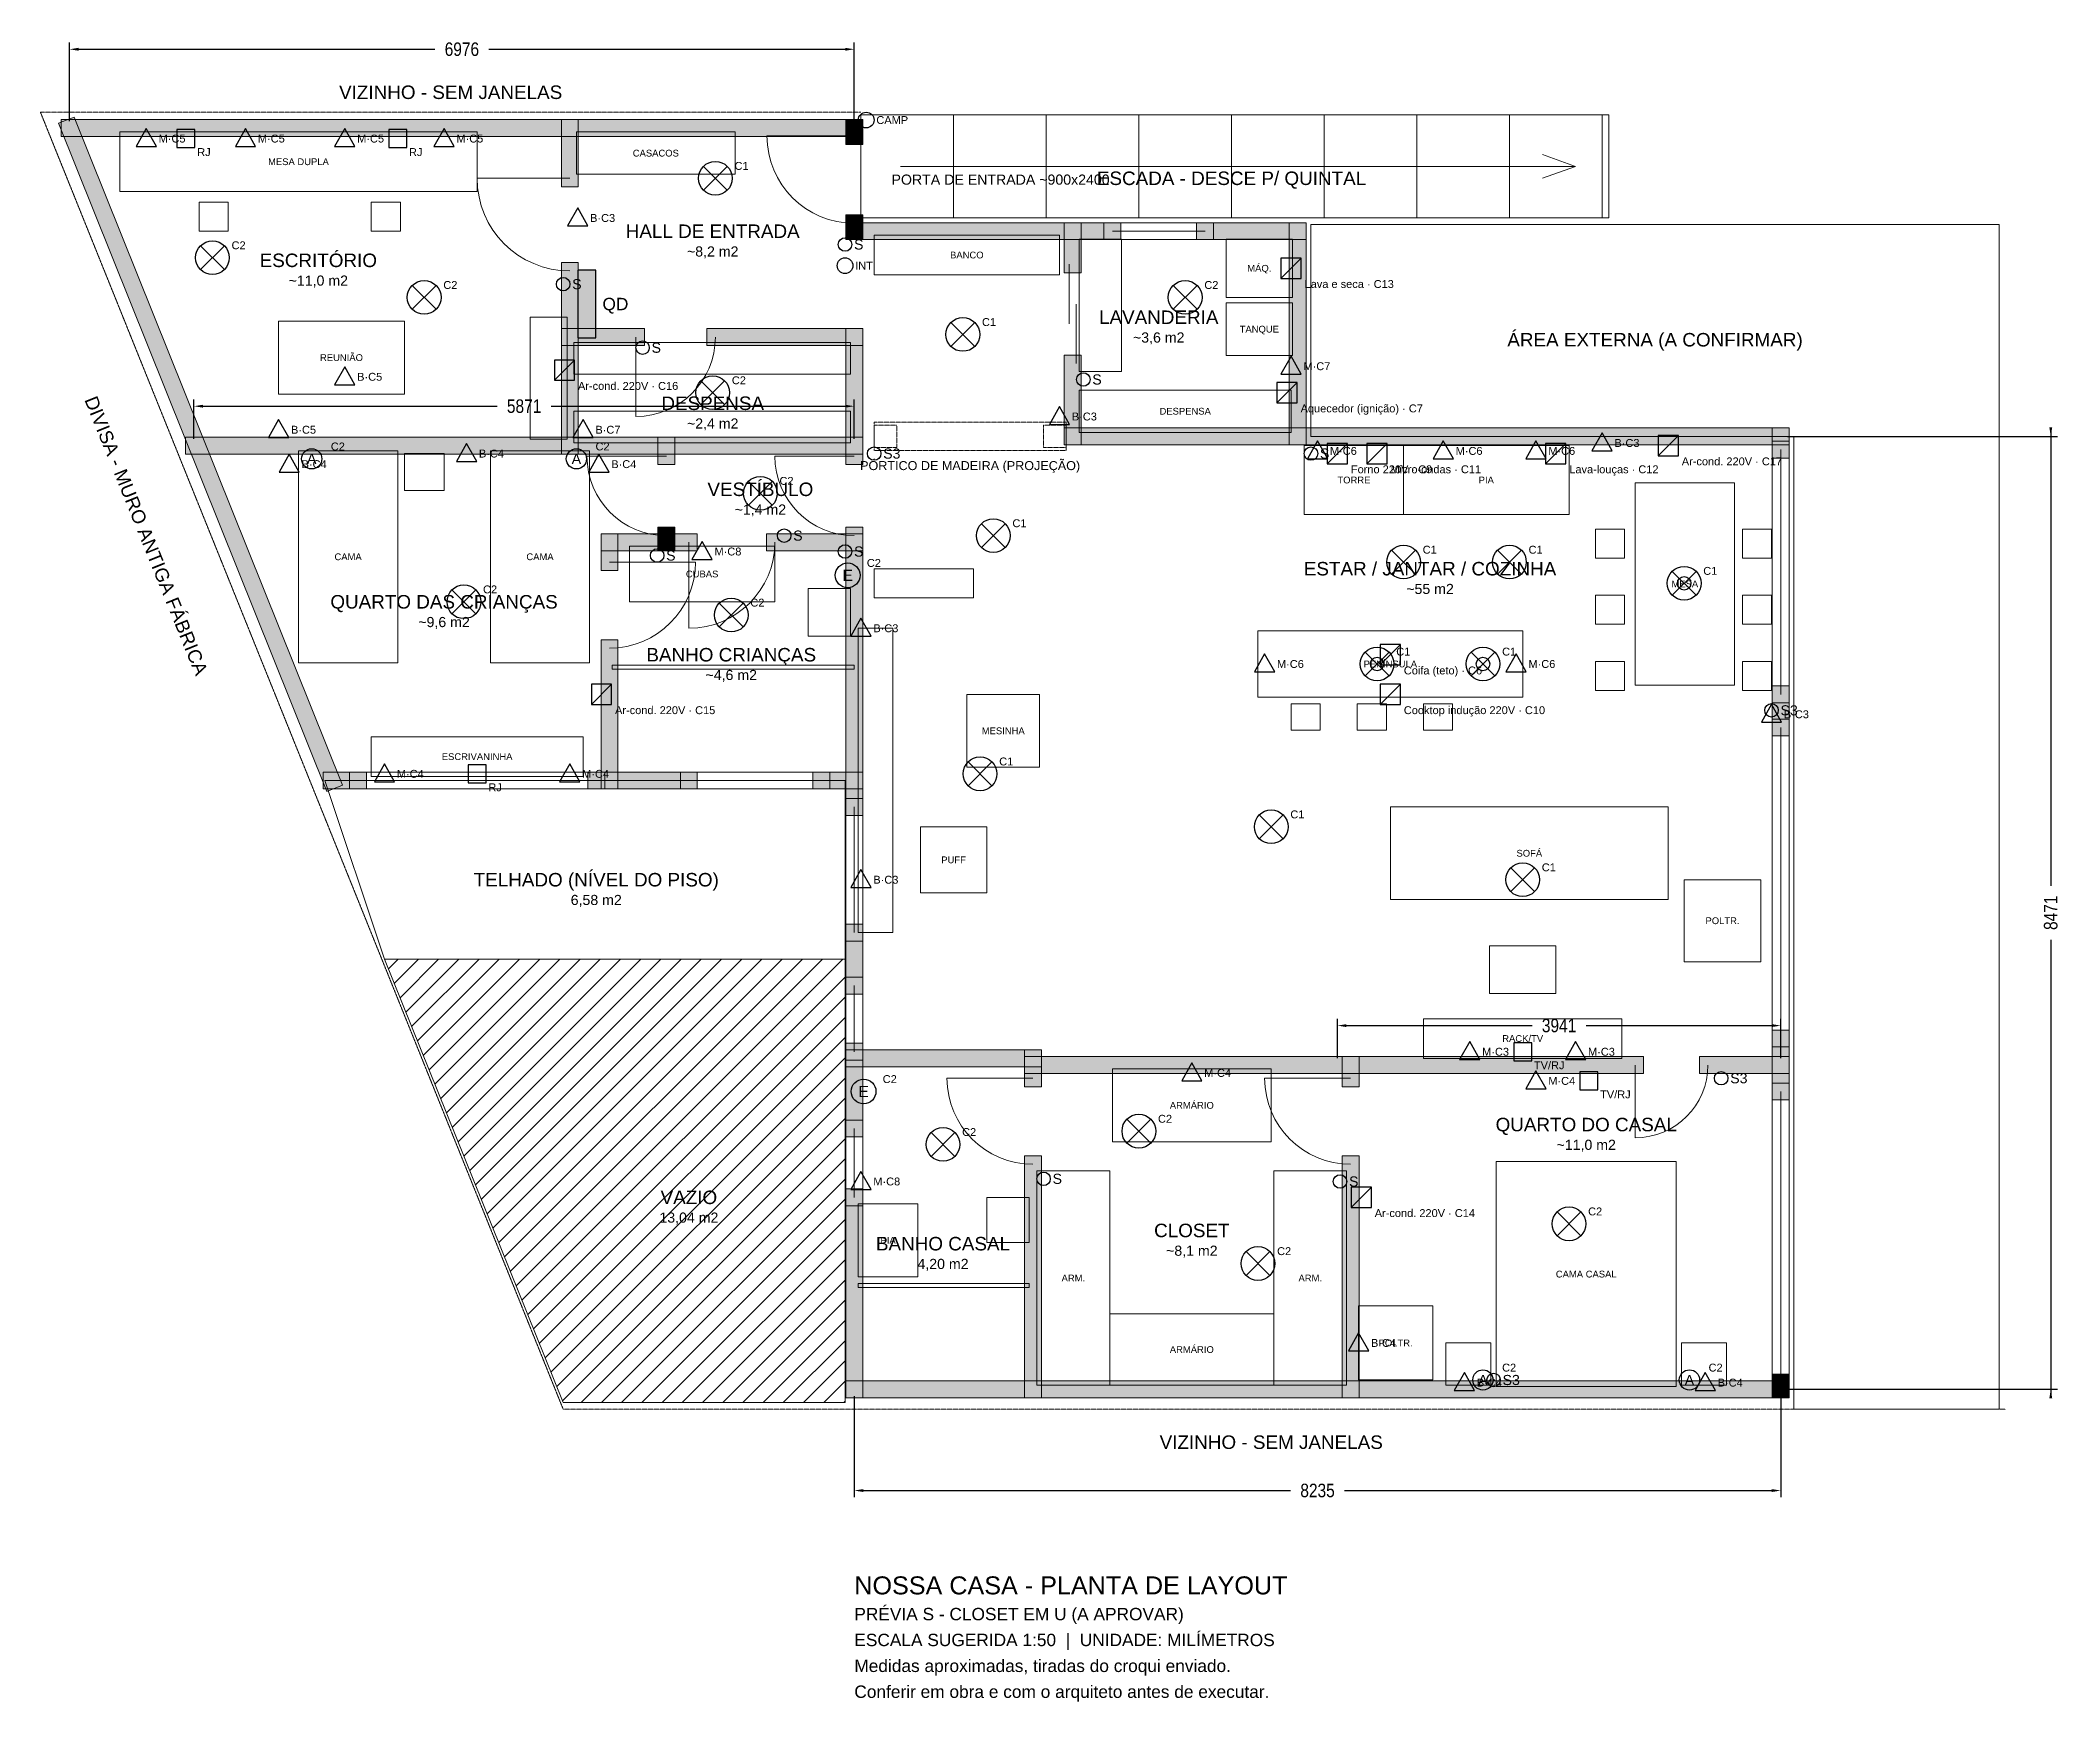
# Model space of a CAD drawing. Header units: millimetres. Extents: x -259 to 25291, y -2600 to 12167.
# Drawn here: x -259 to 17691, y -2600 to 12167 of the extents above; entities that cross this region are included whole.
import ezdxf
from ezdxf.enums import TextEntityAlignment as Align

# ---------------------------------------------------------------- set-up
doc = ezdxf.new("R2010")
doc.units = ezdxf.units.MM
doc.linetypes.add('DASHED', pattern=[1.524, 1.27, -0.254])
for name, color, linetype, lineweight in [('ARQ-AMBIENTE', 9, 'Continuous', 13), ('ARQ-CARIMBO', 9, 'Continuous', 13), ('ARQ-COTA', 9, 'Continuous', 13), ('ARQ-DIVISA', 9, 'DASHED', 13), ('ARQ-ESCADA', 9, 'Continuous', 13), ('ARQ-EXTERNO', 9, 'Continuous', 13), ('ARQ-JANELA', 9, 'Continuous', 13), ('ARQ-MOBILIARIO', 9, 'Continuous', 13), ('ARQ-MOBILIARIO-TEXTO', 9, 'Continuous', 13), ('ARQ-PAREDE', 9, 'Continuous', 13), ('ARQ-PAREDE-HACHURA', 9, 'Continuous', 13), ('ARQ-PORTA', 9, 'Continuous', 13), ('ARQ-PORTICO', 9, 'DASHED', 13)]:
    doc.layers.add(name, color=color, linetype=linetype, lineweight=lineweight)
for name, color, linetype in [('ELE-ILUMINACAO', 2, 'Continuous'), ('ELE-INTERRUPTOR', 3, 'Continuous'), ('ELE-QUADRO', 7, 'Continuous'), ('ELE-REDE', 4, 'Continuous'), ('ELE-TUE', 6, 'Continuous'), ('ELE-TUG', 1, 'Continuous')]:
    doc.layers.add(name, color=color, linetype=linetype)
doc.styles.add('OpenSansCondensed-Light', font='OpenSansCondensed-Light.ttf')
doc.styles.get("Standard").update_dxf_attribs({"font": 'arial.ttf'})
doc.dimstyles.new('COTA-50', dxfattribs={"dimtxt": 120, "dimasz": 80, "dimexe": 60, "dimexo": 60, "dimgap": 40, "dimtad": 1, "dimdec": 0, "dimcen": 2.5, "dimazin": 3, "dimtfac": 1, "dimtmove": 0, "dimatfit": 3})

msp = doc.modelspace()

# ---------------------------------------------------------------- texts
at = {"layer": 'ARQ-AMBIENTE'}
for s, height, p in [('ESCADA - DESCE P/ QUINTAL', 120, (10329.4, 10941.2)), ('HALL DE ENTRADA', 120, (5717.6, 10470.6)), ('ESCRITÓRIO', 120, (2211.8, 10211.8)), ('~8,2 m2', 90, (5717.6, 10290.6)), ('~11,0 m2', 90, (2211.8, 10031.8)), ('LAVANDERIA', 120, (9682.4, 9705.9)), ('~3,6 m2', 90, (9682.4, 9525.9)), ('ÁREA EXTERNA (A CONFIRMAR)', 120, (14094.1, 9505.9)), ('DESPENSA', 120, (5717.6, 8941.2)), ('~2,4 m2', 90, (5717.6, 8761.2)), ('VESTÍBULO', 120, (6141.2, 8176.5)), ('~1,4 m2', 90, (6141.2, 7996.5)), ('ESTAR / JANTAR / COZINHA', 120, (12094.1, 7470.6)), ('QUARTO DAS CRIANÇAS', 120, (3329.4, 7176.5)), ('~55 m2', 90, (12094.1, 7290.6)), ('~9,6 m2', 90, (3329.4, 6996.5)), ('BANHO CRIANÇAS', 120, (5882.4, 6705.9)), ('~4,6 m2', 90, (5882.4, 6525.9)), ('TELHADO (NÍVEL DO PISO)', 120, (4682.4, 4705.9)), ('6,58 m2', 90, (4682.4, 4525.9)), ('QUARTO DO CASAL', 120, (13482.4, 2529.4)), ('~11,0 m2', 90, (13482.4, 2349.4)), ('VAZIO', 120, (5505.9, 1882.4)), ('13,04 m2', 90, (5505.9, 1702.4)), ('CLOSET', 120, (9976.5, 1588.2)), ('BANHO CASAL', 120, (7764.7, 1470.6)), ('~8,1 m2', 90, (9976.5, 1408.2)), ('4,20 m2', 90, (7764.7, 1290.6))]:
    msp.add_text(s, height=height, dxfattribs=at).set_placement(p, align=Align.MIDDLE_CENTER)
at = {"layer": 'ARQ-CARIMBO'}
for s, height, p in [('NOSSA CASA - PLANTA DE LAYOUT', 160, (6976.5, -1647.1)), ('PRÉVIA S - CLOSET EM U (A APROVAR)', 110, (6976.5, -1877.1)), ('ESCALA SUGERIDA 1:50  |  UNIDADE: MILÍMETROS', 110, (6976.5, -2107.1)), ('Medidas aproximadas, tiradas do croqui enviado.', 110, (6976.5, -2337.1)), ('Conferir em obra e com o arquiteto antes de executar.', 110, (6976.5, -2567.1))]:
    msp.add_text(s, height=height, dxfattribs=at).set_placement(p)
at = {"layer": 'ARQ-DIVISA'}
for p in [(3388.2, 11705.9), (10682.4, -294.1)]:
    msp.add_text('VIZINHO - SEM JANELAS', height=120, dxfattribs=at).set_placement(p, align=Align.MIDDLE_CENTER)
msp.add_text('DIVISA - MURO ANTIGA FÁBRICA', height=120, rotation=-68.05, dxfattribs=at).set_placement((682.4, 7764.7), align=Align.MIDDLE_CENTER)
at = {"layer": 'ARQ-MOBILIARIO-TEXTO'}
for s, p in [('CASACOS', (5211.8, 11164.7)), ('MESA DUPLA', (2035.3, 11088.2)), ('BANCO', (7976.5, 10258.8)), ('MÁQ.', (10576.5, 10141.2)), ('TANQUE', (10576.5, 9600)), ('REUNIÃO', (2417.6, 9347.1)), ('DESPENSA', (9917.6, 8870.6)), ('TORRE', (11417.6, 8258.8)), ('PIA', (12594.1, 8258.8)), ('CAMA', (2476.5, 7576.5)), ('CAMA', (4182.4, 7576.5)), ('CUBAS', (5623.5, 7423.5)), ('MESA', (14358.8, 7335.3)), ('PENÍNSULA', (11741.2, 6623.5)), ('MESINHA', (8300, 6029.4)), ('ESCRIVANINHA', (3623.5, 5800)), ('PUFF', (7858.8, 4882.4)), ('SOFÁ', (12976.5, 4941.2)), ('POLTR.', (14694.1, 4341.2)), ('RACK/TV', (12917.6, 3294.1)), ('ARMÁRIO', (9976.5, 2700)), ('PIA', (7276.5, 1500)), ('ARM.', (8923.5, 1164.7)), ('ARM.', (11029.4, 1164.7)), ('CAMA CASAL', (13482.4, 1200)), ('ARMÁRIO', (9976.5, 529.4)), ('POLTR.', (11788.2, 588.2))]:
    msp.add_text(s, height=60, dxfattribs=at).set_placement(p, align=Align.MIDDLE_CENTER)
at = {"layer": 'ARQ-PORTA'}
msp.add_text('PORTA DE ENTRADA ~900x2400', height=90, dxfattribs=at).set_placement((8276.5, 10929.4), align=Align.MIDDLE_CENTER)
at = {"layer": 'ARQ-PORTICO'}
msp.add_text('PÓRTICO DE MADEIRA (PROJEÇÃO)', height=80, dxfattribs=at).set_placement((8005.9, 8387.1), align=Align.MIDDLE_CENTER)
at = {"layer": 'ELE-ILUMINACAO'}
for s, p in [('C1', (5911.2, 11051.2)), ('C2', (1440.6, 10345.3)), ('C2', (3322.9, 9992.4)), ('C2', (10087.6, 9992.4)), ('C1', (8111.2, 9662.9)), ('C2', (5887.6, 9145.3)), ('C2', (2322.9, 8557.1)), ('C2', (4675.9, 8557.1)), ('C2', (6311.2, 8251.2)), ('C1', (8381.8, 7874.7)), ('C2', (7087.6, 7521.8)), ('C1', (12028.8, 7639.4)), ('C1', (12970, 7639.4)), ('C1', (14522.9, 7451.2)), ('C2', (3675.9, 7286.5)), ('C2', (6052.4, 7168.8)), ('C1', (11793.5, 6733.5)), ('C1', (12734.7, 6733.5)), ('C1', (8264.1, 5757.1)), ('C1', (10852.4, 5286.5)), ('C1', (13087.6, 4815.9)), ('C2', (7228.8, 2933.5)), ('C2', (9675.9, 2580.6)), ('C2', (7934.7, 2462.9)), ('C2', (13499.4, 1757.1)), ('C2', (10734.7, 1404.1)), ('C2', (12734.7, 368.8)), ('C2', (14570, 368.8))]:
    msp.add_text(s, height=70, dxfattribs=at).set_placement(p, align=Align.MIDDLE_LEFT)
for s, height, p in [('A', 90, (2152.9, 8447.1)), ('A', 90, (4505.9, 8447.1)), ('E', 100, (6917.6, 7411.8)), ('E', 100, (7058.8, 2823.5)), ('A', 90, (12564.7, 258.8)), ('A', 90, (14400, 258.8))]:
    msp.add_text(s, height=height, dxfattribs=at).set_placement(p, align=Align.MIDDLE_CENTER)
at = {"layer": 'ELE-INTERRUPTOR'}
for s, p in [('S', (6974.1, 10352.9)), ('S', (4468.2, 10000)), ('S', (5174.1, 9435.3)), ('S', (9091.8, 9152.9)), ('S3', (7232.9, 8494.1)), ('S', (11115.3, 8494.1)), ('S', (6432.9, 7764.7)), ('S', (5303.5, 7588.2)), ('S', (6974.1, 7623.5)), ('S3', (15209.4, 6211.8)), ('S3', (14762.4, 2941.2)), ('S', (8738.8, 2047.1)), ('S', (11374.1, 2023.5)), ('S3', (12738.8, 258.8))]:
    msp.add_text(s, height=90, dxfattribs=at).set_placement(p, align=Align.MIDDLE_LEFT)
at = {"layer": 'ELE-QUADRO'}
for s, height, p in [('CAMP', 70, (7172.4, 11458.8)), ('INT', 70, (6984.1, 10164.7)), ('QD', 110, (4737.6, 9823.5))]:
    msp.add_text(s, height=height, dxfattribs=at).set_placement(p, align=Align.MIDDLE_LEFT)
at = {"layer": 'ELE-REDE'}
for s, p in [('RJ', (1135.3, 11174.1)), ('RJ', (3017.6, 11174.1)), ('RJ', (3723.5, 5527.1)), ('TV/RJ', (13017.6, 3056.5)), ('TV/RJ', (13605.9, 2797.6))]:
    msp.add_text(s, height=70, dxfattribs=at).set_placement(p, align=Align.MIDDLE_LEFT)
at = {"layer": 'ELE-TUE'}
for s, p in [('Lava e seca · C13', (10978.8, 10001.2)), ('Ar-cond. 220V · C16', (4520, 9095.3)), ('Aquecedor (ignição) · C7', (10943.5, 8895.3)), ('Ar-cond. 220V · C17', (14331.8, 8424.7)), ('Forno 220V · C9', (11390.6, 8354.1)), ('Micro-ondas · C11', (11743.5, 8354.1)), ('Lava-louças · C12', (13331.8, 8354.1)), ('Coifa (teto) · C6', (11861.2, 6565.9)), ('Ar-cond. 220V · C15', (4849.4, 6212.9)), ('Cooktop indução 220V · C10', (11861.2, 6212.9)), ('Ar-cond. 220V · C14', (11602.4, 1742.4))]:
    msp.add_text(s, height=70, dxfattribs=at).set_placement(p, align=Align.MIDDLE_LEFT)
at = {"layer": 'ELE-TUG'}
for s, p in [('M·C5', (792.4, 11294.1)), ('M·C5', (1674.7, 11294.1)), ('M·C5', (2557.1, 11294.1)), ('M·C5', (3439.4, 11294.1)), ('B·C3', (4627.6, 10588.2)), ('B·C5', (2557.1, 9176.5)), ('M·C7', (10968.8, 9270.6)), ('B·C3', (8910, 8823.5)), ('B·C5', (1968.8, 8705.9)), ('B·C7', (4674.7, 8705.9)), ('B·C3', (13733.5, 8588.2)), ('B·C4', (3639.4, 8494.1)), ('M·C6', (11204.1, 8517.6)), ('M·C6', (12321.8, 8517.6)), ('M·C6', (13145.3, 8517.6)), ('B·C4', (2062.9, 8400)), ('B·C4', (4815.9, 8400)), ('M·C8', (5733.5, 7623.5)), ('B·C3', (7145.3, 6941.2)), ('M·C6', (10733.5, 6623.5)), ('M·C6', (12968.8, 6623.5)), ('B·C3', (15239.4, 6176.5)), ('M·C4', (2910, 5647.1)), ('M·C4', (4557.1, 5647.1)), ('B·C3', (7145.3, 4705.9)), ('M·C3', (12557.1, 3176.5)), ('M·C3', (13498.2, 3176.5)), ('M·C4', (10086.5, 2988.2)), ('M·C4', (13145.3, 2917.6)), ('M·C8', (7145.3, 2023.5)), ('B·C4', (11568.8, 588.2)), ('B·C4', (12510, 235.3)), ('B·C4', (14651.2, 235.3))]:
    msp.add_text(s, height=70, dxfattribs=at).set_placement(p, align=Align.MIDDLE_LEFT)

# ---------------------------------------------------------------- blocks, each defined once
blk = doc.blocks.new('_CLOSEDFILLED')
at = {"color": 0, "linetype": 'BYBLOCK'}
blk.add_solid([(-1, 0.16), (0, 0), (-1, -0.16)], dxfattribs=at)
blk = doc.blocks.new('*D1')
for p, q in [((6976, 116), (6976, -784)), ((15212, 116), (15212, -784)), ((7056, -724), (10854, -724)), ((11334, -724), (15132, -724))]:
    blk.add_line(p, q)
at = {"layer": 'Defpoints'}
for p in [(6976, 176), (15212, 176), (6976, -724)]:
    blk.add_point(p, dxfattribs=at)
at = {"layer": 'ARQ-COTA', "xscale": 80, "yscale": 80, "rotation": 180}
blk.add_blockref('_CLOSEDFILLED', (6976, -724), dxfattribs=at)
at = {"layer": 'ARQ-COTA', "xscale": 80, "yscale": 80}
blk.add_blockref('_CLOSEDFILLED', (15212, -724), dxfattribs=at)
at = {"layer": 'ARQ-COTA', "insert": (11094, -724), "char_height": 120, "attachment_point": 5, "style": 'OpenSansCondensed-Light'}
blk.add_mtext('8235', dxfattribs=at)
blk = doc.blocks.new('*D2')
for p, q in [((0, 11448), (0, 12148)), ((80, 12088), (3248, 12088)), ((3728, 12088), (6896, 12088)), ((6976, 11448), (6976, 12148))]:
    blk.add_line(p, q)
at = {"layer": 'Defpoints'}
for p in [(0, 12088), (0, 11388), (6976, 11388)]:
    blk.add_point(p, dxfattribs=at)
at = {"layer": 'ARQ-COTA', "xscale": 80, "yscale": 80, "rotation": 180}
blk.add_blockref('_CLOSEDFILLED', (0, 12088), dxfattribs=at)
at = {"layer": 'ARQ-COTA', "xscale": 80, "yscale": 80}
blk.add_blockref('_CLOSEDFILLED', (6976, 12088), dxfattribs=at)
at = {"layer": 'ARQ-COTA', "insert": (3488, 12088), "char_height": 120, "attachment_point": 5, "style": 'OpenSansCondensed-Light'}
blk.add_mtext('6976', dxfattribs=at)
blk = doc.blocks.new('*D3')
for p, q in [((15272, 8647), (17672, 8647)), ((17612, 8727), (17612, 4652)), ((17612, 4172), (17612, 96)), ((15272, 176), (17672, 176))]:
    blk.add_line(p, q)
at = {"layer": 'Defpoints'}
for p in [(15212, 8647), (17612, 8647), (15212, 176)]:
    blk.add_point(p, dxfattribs=at)
at = {"layer": 'ARQ-COTA', "xscale": 80, "yscale": 80}
for p, rotation in [((17612, 8647), 270), ((17612, 176), 90)]:
    blk.add_blockref('_CLOSEDFILLED', p, dxfattribs=dict(at, rotation=rotation))
at = {"layer": 'ARQ-COTA', "insert": (17612, 4412), "char_height": 120, "attachment_point": 5, "rotation": 90, "style": 'OpenSansCondensed-Light'}
blk.add_mtext('8471', dxfattribs=at)
blk = doc.blocks.new('*D4')
for p, q in [((11271, 3119), (11271, 3469)), ((15212, 3119), (15212, 3469)), ((11351, 3409), (13001, 3409)), ((13481, 3409), (15132, 3409))]:
    blk.add_line(p, q)
at = {"layer": 'Defpoints'}
for p in [(11271, 3409), (11271, 3059), (15212, 3059)]:
    blk.add_point(p, dxfattribs=at)
at = {"layer": 'ARQ-COTA', "xscale": 80, "yscale": 80, "rotation": 180}
blk.add_blockref('_CLOSEDFILLED', (11271, 3409), dxfattribs=at)
at = {"layer": 'ARQ-COTA', "xscale": 80, "yscale": 80}
blk.add_blockref('_CLOSEDFILLED', (15212, 3409), dxfattribs=at)
at = {"layer": 'ARQ-COTA', "insert": (13241, 3409), "char_height": 120, "attachment_point": 5, "style": 'OpenSansCondensed-Light'}
blk.add_mtext('3941', dxfattribs=at)
blk = doc.blocks.new('*D5')
for p, q in [((1106, 8625), (1106, 8975)), ((6976, 8625), (6976, 8975)), ((1186, 8915), (3801, 8915)), ((4281, 8915), (6896, 8915))]:
    blk.add_line(p, q)
at = {"layer": 'Defpoints'}
for p in [(1106, 8915), (1106, 8565), (6976, 8565)]:
    blk.add_point(p, dxfattribs=at)
at = {"layer": 'ARQ-COTA', "xscale": 80, "yscale": 80, "rotation": 180}
blk.add_blockref('_CLOSEDFILLED', (1106, 8915), dxfattribs=at)
at = {"layer": 'ARQ-COTA', "xscale": 80, "yscale": 80}
blk.add_blockref('_CLOSEDFILLED', (6976, 8915), dxfattribs=at)
at = {"layer": 'ARQ-COTA', "insert": (4041, 8915), "char_height": 120, "attachment_point": 5, "style": 'OpenSansCondensed-Light'}
blk.add_mtext('5871', dxfattribs=at)

# ---------------------------------------------------------------- dimensions: what is measured, and where the dimension line sits
at = {"layer": 'ARQ-COTA'}
for base, p1, p2, picture, middle in [((0, 12088.2353), (0, 11388.2353), (6976.4706, 11388.2353), '*D2', (3488.2353, 12088.2353)), ((1105.9, 8914.7), (1105.9, 8564.7), (6976.5, 8564.7), '*D5', (4041.2, 8914.7)), ((11270.6, 3408.8), (11270.6, 3058.8), (15211.8, 3058.8), '*D4', (13241.2, 3408.8)), ((6976.5, -723.5), (6976.5, 176.5), (15211.8, 176.5), '*D1', (11094.1, -723.5))]:
    dim = msp.add_linear_dim(base=base, p1=p1, p2=p2, dimstyle='COTA-50', dxfattribs=at)
    dim.commit()
    dim.dimension.update_dxf_attribs({"geometry": picture, "text_midpoint": middle})
dim = msp.add_linear_dim(base=(17611.8, 8647.1), p1=(15211.8, 8647.1), p2=(15211.8, 176.5), angle=90, dimstyle='COTA-50', dxfattribs=at)
dim.commit()
dim.dimension.update_dxf_attribs({"geometry": '*D3', "text_midpoint": (17611.8, 4411.8)})

# ---------------------------------------------------------------- hatches: boundary and pattern name
at = {"layer": 'ARQ-EXTERNO'}
h = msp.add_hatch(dxfattribs=at)
h.set_pattern_fill('ANSI31', color=254, scale=40)
h.paths.add_polyline_path([(2800, 4000), (6894.1, 4000), (6894.1, 58.8), (4388.2, 58.8)])
at = {"layer": 'ARQ-PAREDE-HACHURA'}
for points in [[(41.6, 11485.8), (2427, 5546.6), (2287.8, 5490.7), (-97.5, 11429.9)], [(-75, 11463.2), (7051.5, 11463.2), (7051.5, 11313.2), (-75, 11313.2)], [(4522.1, 11463.2), (4522.1, 10866.2), (4372.1, 10866.2), (4372.1, 11463.2)], [(7051.5, 11463.2), (7051.5, 11242.6), (6901.5, 11242.6), (6901.5, 11463.2)], [(7051.5, 10616.2), (7051.5, 10395.6), (6901.5, 10395.6), (6901.5, 10616.2)], [(6901.5, 10545.6), (9345.6, 10545.6), (9345.6, 10395.6), (6901.5, 10395.6)], [(8992.6, 10545.6), (8992.6, 10101.5), (8842.6, 10101.5), (8842.6, 10545.6)], [(10019.1, 10545.6), (10992.6, 10545.6), (10992.6, 10395.6), (10019.1, 10395.6)], [(10992.6, 10545.6), (10992.6, 8572.1), (10842.6, 8572.1), (10842.6, 10545.6)], [(4522.1, 10192.6), (4522.1, 8489.7), (4372.1, 8489.7), (4372.1, 10192.6)], [(4372.1, 9604.4), (5110.3, 9604.4), (5110.3, 9454.4), (4372.1, 9454.4)], [(5666.2, 9604.4), (7051.5, 9604.4), (7051.5, 9454.4), (5666.2, 9454.4)], [(7051.5, 9604.4), (7051.5, 8395.6), (6901.5, 8395.6), (6901.5, 9604.4)], [(8992.6, 9369.1), (8992.6, 8572.1), (8842.6, 8572.1), (8842.6, 9369.1)], [(1030.9, 8639.7), (7051.5, 8639.7), (7051.5, 8489.7), (1030.9, 8489.7)], [(5380.9, 8639.7), (5380.9, 8395.6), (5230.9, 8395.6), (5230.9, 8639.7)], [(8842.6, 8722.1), (10992.6, 8722.1), (10992.6, 8572.1), (8842.6, 8572.1)], [(10842.6, 8722.1), (15286.8, 8722.1), (15286.8, 8572.1), (10842.6, 8572.1)], [(15286.8, 8722.1), (15286.8, 8454.4), (15136.8, 8454.4), (15136.8, 8722.1)], [(4725, 7780.9), (5580.9, 7780.9), (5580.9, 7630.9), (4725, 7630.9)], [(4875, 7780.9), (4875, 7454.4), (4725, 7454.4), (4725, 7780.9)], [(5380.9, 7839.7), (5380.9, 7630.9), (5230.9, 7630.9), (5230.9, 7839.7)], [(6195.6, 7780.9), (7051.5, 7780.9), (7051.5, 7630.9), (6195.6, 7630.9)], [(7051.5, 7839.7), (7051.5, 5277.9), (6901.5, 5277.9), (6901.5, 7839.7)], [(4875, 6839.7), (4875, 5513.2), (4725, 5513.2), (4725, 6839.7)], [(15286.8, 6427.9), (15286.8, 5983.8), (15136.8, 5983.8), (15136.8, 6427.9)], [(2254.4, 5663.2), (2639.7, 5663.2), (2639.7, 5513.2), (2254.4, 5513.2)], [(4607.4, 5663.2), (5580.9, 5663.2), (5580.9, 5513.2), (4607.4, 5513.2)], [(6607.4, 5663.2), (7051.5, 5663.2), (7051.5, 5513.2), (6607.4, 5513.2)], [(7051.5, 4310.3), (7051.5, 3689.7), (6901.5, 3689.7), (6901.5, 4310.3)], [(7051.5, 3251.5), (7051.5, 2419.1), (6901.5, 2419.1), (6901.5, 3251.5)], [(15286.8, 3369.1), (15286.8, 2748.5), (15136.8, 2748.5), (15136.8, 3369.1)], [(6901.5, 3192.6), (8639.7, 3192.6), (8639.7, 3042.6), (6901.5, 3042.6)], [(8639.7, 3192.6), (8639.7, 2866.2), (8489.7, 2866.2), (8489.7, 3192.6)], [(8489.7, 3133.8), (13992.6, 3133.8), (13992.6, 2983.8), (8489.7, 2983.8)], [(11463.2, 3133.8), (11463.2, 2866.2), (11313.2, 2866.2), (11313.2, 3133.8)], [(14489.7, 3133.8), (15286.8, 3133.8), (15286.8, 2983.8), (14489.7, 2983.8)], [(8639.7, 2251.5), (8639.7, 101.5), (8489.7, 101.5), (8489.7, 2251.5)], [(11463.2, 2251.5), (11463.2, 101.5), (11313.2, 101.5), (11313.2, 2251.5)], [(7051.5, 1957.4), (7051.5, 101.5), (6901.5, 101.5), (6901.5, 1957.4)], [(6901.5, 251.5), (15286.8, 251.5), (15286.8, 101.5), (6901.5, 101.5)], [(15286.8, 310.3), (15286.8, 101.5), (15136.8, 101.5), (15136.8, 310.3)]]:
    msp.add_hatch(color=254, dxfattribs=at).paths.add_polyline_path(points)
at = {"layer": 'ELE-QUADRO'}
msp.add_hatch(color=7, dxfattribs=at).paths.add_polyline_path([(4517.6, 9523.5), (4677.6, 9523.5), (4677.6, 10123.5), (4517.6, 10123.5)])

# ---------------------------------------------------------------- linework, layer by layer
at = {"layer": 'ARQ-DIVISA'}
for points in [[(-258.8, 11529.4), (7035.3, 11529.4)], [(-258.8, 11529.4), (4388.2, 0), (17211.8, 0)]]:
    msp.add_lwpolyline(points, dxfattribs=at)
at = {"layer": 'ARQ-ESCADA'}
for p, q in [((7035.3, 11505.9), (7035.3, 10588.2)), ((7858.8, 11505.9), (7858.8, 10588.2)), ((8682.4, 11505.9), (8682.4, 10588.2)), ((9505.9, 11505.9), (9505.9, 10588.2)), ((10329.4, 11505.9), (10329.4, 10588.2)), ((11152.9, 11505.9), (11152.9, 10588.2)), ((11976.5, 11505.9), (11976.5, 10588.2)), ((12800, 11505.9), (12800, 10588.2)), ((13623.5, 11505.9), (13623.5, 10588.2)), ((7388.2, 11047.1), (13388.2, 11047.1))]:
    msp.add_line(p, q, dxfattribs=at)
msp.add_lwpolyline([(13094.1, 11152.9), (13388.2, 11047.1), (13094.1, 10941.2)], dxfattribs=at)
at = {"layer": 'ARQ-EXTERNO'}
for points in [[(7035.3, 11505.9), (13682.4, 11505.9), (13682.4, 10588.2), (7035.3, 10588.2)], [(11035.3, 10529.4), (17152.9, 10529.4), (17152.9, 0), (15329.4, 0), (15329.4, 8647.1), (11035.3, 8647.1)], [(2270.6, 5588.2), (6894.1, 5588.2), (6894.1, 4000), (2800, 4000)], [(2800, 4000), (6894.1, 4000), (6894.1, 58.8), (4388.2, 58.8)]]:
    msp.add_lwpolyline(points, close=True, dxfattribs=at)
at = {"layer": 'ARQ-JANELA'}
for p, q in [((9270.6, 10470.6), (10094.1, 10470.6)), ((15211.8, 8529.4), (15211.8, 6352.9)), ((15211.8, 6058.8), (15211.8, 3294.1)), ((2564.7, 5588.2), (4682.4, 5588.2)), ((5505.9, 5588.2), (6682.4, 5588.2)), ((6976.5, 5352.9), (6976.5, 4235.3)), ((6976.5, 3764.7), (6976.5, 3176.5)), ((15211.8, 2823.5), (15211.8, 235.3)), ((6976.5, 2494.1), (6976.5, 1882.4))]:
    msp.add_line(p, q, dxfattribs=at)
for points in [[(9195.6, 10545.6), (10169.1, 10545.6), (10169.1, 10395.6), (9195.6, 10395.6)], [(15286.8, 8604.4), (15286.8, 6277.9), (15136.8, 6277.9), (15136.8, 8604.4)], [(15286.8, 6133.8), (15286.8, 3219.1), (15136.8, 3219.1), (15136.8, 6133.8)], [(2489.7, 5663.2), (4757.4, 5663.2), (4757.4, 5513.2), (2489.7, 5513.2)], [(5430.9, 5663.2), (6757.4, 5663.2), (6757.4, 5513.2), (5430.9, 5513.2)], [(7051.5, 5427.9), (7051.5, 4160.3), (6901.5, 4160.3), (6901.5, 5427.9)], [(7051.5, 3839.7), (7051.5, 3101.5), (6901.5, 3101.5), (6901.5, 3839.7)], [(15286.8, 2898.5), (15286.8, 160.3), (15136.8, 160.3), (15136.8, 2898.5)], [(7051.5, 2569.1), (7051.5, 1807.4), (6901.5, 1807.4), (6901.5, 2569.1)]]:
    msp.add_lwpolyline(points, close=True, dxfattribs=at)
at = {"layer": 'ARQ-MOBILIARIO'}
for points in [[(447.1, 11352.9), (3623.5, 11352.9), (3623.5, 10823.5), (447.1, 10823.5)], [(4505.9, 11352.9), (5917.6, 11352.9), (5917.6, 10976.5), (4505.9, 10976.5)], [(1152.9, 10729.4), (1411.8, 10729.4), (1411.8, 10470.6), (1152.9, 10470.6)], [(2682.4, 10729.4), (2941.2, 10729.4), (2941.2, 10470.6), (2682.4, 10470.6)], [(7152.9, 10435.3), (8800, 10435.3), (8800, 10082.4), (7152.9, 10082.4)], [(8976.5, 10400), (9352.9, 10400), (9352.9, 9223.5), (8976.5, 9223.5)], [(10282.4, 10400), (10870.6, 10400), (10870.6, 9882.4), (10282.4, 9882.4)], [(4094.1, 9705.9), (4423.5, 9705.9), (4423.5, 8623.5), (4094.1, 8623.5)], [(10282.4, 9835.3), (10870.6, 9835.3), (10870.6, 9364.7), (10282.4, 9364.7)], [(1858.8, 9670.6), (2976.5, 9670.6), (2976.5, 9023.5), (1858.8, 9023.5)], [(4482.4, 9482.4), (6941.2, 9482.4), (6941.2, 9200), (4482.4, 9200)], [(8976.5, 9058.8), (10858.8, 9058.8), (10858.8, 8682.4), (8976.5, 8682.4)], [(4482.4, 8870.6), (6941.2, 8870.6), (6941.2, 8588.2), (4482.4, 8588.2)], [(2035.3, 8517.6), (2917.6, 8517.6), (2917.6, 6635.3), (2035.3, 6635.3)], [(2976.5, 8494.1), (3329.4, 8494.1), (3329.4, 8164.7), (2976.5, 8164.7)], [(3741.2, 8517.6), (4623.5, 8517.6), (4623.5, 6635.3), (3741.2, 6635.3)], [(10976.5, 8564.7), (11858.8, 8564.7), (11858.8, 7952.9), (10976.5, 7952.9)], [(11858.8, 8564.7), (13329.4, 8564.7), (13329.4, 7952.9), (11858.8, 7952.9)], [(13917.6, 8235.3), (14800, 8235.3), (14800, 6435.3), (13917.6, 6435.3)], [(13564.7, 7823.5), (13823.5, 7823.5), (13823.5, 7564.7), (13564.7, 7564.7)], [(14870.6, 7823.5), (15129.4, 7823.5), (15129.4, 7564.7), (14870.6, 7564.7)], [(4976.5, 7670.6), (6270.6, 7670.6), (6270.6, 7176.5), (4976.5, 7176.5)], [(7152.9, 7470.6), (8035.3, 7470.6), (8035.3, 7211.8), (7152.9, 7211.8)], [(6564.7, 7294.1), (6941.2, 7294.1), (6941.2, 6870.6), (6564.7, 6870.6)], [(13564.7, 7235.3), (13823.5, 7235.3), (13823.5, 6976.5), (13564.7, 6976.5)], [(14870.6, 7235.3), (15129.4, 7235.3), (15129.4, 6976.5), (14870.6, 6976.5)], [(7011.8, 6941.2), (7317.6, 6941.2), (7317.6, 4235.3), (7011.8, 4235.3)], [(10564.7, 6917.6), (12917.6, 6917.6), (12917.6, 6329.4), (10564.7, 6329.4)], [(13564.7, 6647.1), (13823.5, 6647.1), (13823.5, 6388.2), (13564.7, 6388.2)], [(14870.6, 6647.1), (15129.4, 6647.1), (15129.4, 6388.2), (14870.6, 6388.2)], [(4823.5, 6611.8), (6976.5, 6611.8), (6976.5, 6576.5), (4823.5, 6576.5)], [(7976.5, 6352.9), (8623.5, 6352.9), (8623.5, 5705.9), (7976.5, 5705.9)], [(10858.8, 6270.6), (11117.6, 6270.6), (11117.6, 6035.3), (10858.8, 6035.3)], [(11447.1, 6270.6), (11705.9, 6270.6), (11705.9, 6035.3), (11447.1, 6035.3)], [(12035.3, 6270.6), (12294.1, 6270.6), (12294.1, 6035.3), (12035.3, 6035.3)], [(2682.4, 5976.5), (4564.7, 5976.5), (4564.7, 5623.5), (2682.4, 5623.5)], [(11741.2, 5352.9), (14211.8, 5352.9), (14211.8, 4529.4), (11741.2, 4529.4)], [(7564.7, 5176.5), (8152.9, 5176.5), (8152.9, 4588.2), (7564.7, 4588.2)], [(14352.9, 4705.9), (15035.3, 4705.9), (15035.3, 3976.5), (14352.9, 3976.5)], [(12623.5, 4117.6), (13211.8, 4117.6), (13211.8, 3694.1), (12623.5, 3694.1)], [(12035.3, 3470.6), (13800, 3470.6), (13800, 3117.6), (12035.3, 3117.6)], [(9270.6, 3023.5), (10682.4, 3023.5), (10682.4, 2376.5), (9270.6, 2376.5)], [(12682.4, 2200), (14282.4, 2200), (14282.4, 200), (12682.4, 200)], [(8600, 2117.6), (9247.1, 2117.6), (9247.1, 211.8), (8600, 211.8)], [(10705.9, 2117.6), (11352.9, 2117.6), (11352.9, 211.8), (10705.9, 211.8)], [(7011.8, 1823.5), (7541.2, 1823.5), (7541.2, 1176.5), (7011.8, 1176.5)], [(8152.9, 1882.4), (8529.4, 1882.4), (8529.4, 1482.4), (8152.9, 1482.4)], [(7011.8, 1117.6), (8529.4, 1117.6), (8529.4, 1082.4), (7011.8, 1082.4)], [(11458.8, 917.6), (12117.6, 917.6), (12117.6, 258.8), (11458.8, 258.8)], [(9247.1, 847.1), (10705.9, 847.1), (10705.9, 211.8), (9247.1, 211.8)], [(12235.3, 588.2), (12635.3, 588.2), (12635.3, 211.8), (12235.3, 211.8)], [(14329.4, 588.2), (14729.4, 588.2), (14729.4, 211.8), (14329.4, 211.8)]]:
    msp.add_lwpolyline(points, close=True, dxfattribs=at)
at = {"layer": 'ARQ-PAREDE'}
for points in [[(41.6, 11485.8), (2427, 5546.6), (2287.8, 5490.7), (-97.5, 11429.9)], [(-75, 11463.2), (7051.5, 11463.2), (7051.5, 11313.2), (-75, 11313.2)], [(4522.1, 11463.2), (4522.1, 10866.2), (4372.1, 10866.2), (4372.1, 11463.2)], [(7051.5, 11463.2), (7051.5, 11242.6), (6901.5, 11242.6), (6901.5, 11463.2)], [(7051.5, 10616.2), (7051.5, 10395.6), (6901.5, 10395.6), (6901.5, 10616.2)], [(6901.5, 10545.6), (9345.6, 10545.6), (9345.6, 10395.6), (6901.5, 10395.6)], [(8992.6, 10545.6), (8992.6, 10101.5), (8842.6, 10101.5), (8842.6, 10545.6)], [(10019.1, 10545.6), (10992.6, 10545.6), (10992.6, 10395.6), (10019.1, 10395.6)], [(10992.6, 10545.6), (10992.6, 8572.1), (10842.6, 8572.1), (10842.6, 10545.6)], [(4522.1, 10192.6), (4522.1, 8489.7), (4372.1, 8489.7), (4372.1, 10192.6)], [(4372.1, 9604.4), (5110.3, 9604.4), (5110.3, 9454.4), (4372.1, 9454.4)], [(5666.2, 9604.4), (7051.5, 9604.4), (7051.5, 9454.4), (5666.2, 9454.4)], [(7051.5, 9604.4), (7051.5, 8395.6), (6901.5, 8395.6), (6901.5, 9604.4)], [(8992.6, 9369.1), (8992.6, 8572.1), (8842.6, 8572.1), (8842.6, 9369.1)], [(1030.9, 8639.7), (7051.5, 8639.7), (7051.5, 8489.7), (1030.9, 8489.7)], [(5380.9, 8639.7), (5380.9, 8395.6), (5230.9, 8395.6), (5230.9, 8639.7)], [(8842.6, 8722.1), (10992.6, 8722.1), (10992.6, 8572.1), (8842.6, 8572.1)], [(10842.6, 8722.1), (15286.8, 8722.1), (15286.8, 8572.1), (10842.6, 8572.1)], [(15286.8, 8722.1), (15286.8, 8454.4), (15136.8, 8454.4), (15136.8, 8722.1)], [(4725, 7780.9), (5580.9, 7780.9), (5580.9, 7630.9), (4725, 7630.9)], [(4875, 7780.9), (4875, 7454.4), (4725, 7454.4), (4725, 7780.9)], [(5380.9, 7839.7), (5380.9, 7630.9), (5230.9, 7630.9), (5230.9, 7839.7)], [(6195.6, 7780.9), (7051.5, 7780.9), (7051.5, 7630.9), (6195.6, 7630.9)], [(7051.5, 7839.7), (7051.5, 5277.9), (6901.5, 5277.9), (6901.5, 7839.7)], [(4875, 6839.7), (4875, 5513.2), (4725, 5513.2), (4725, 6839.7)], [(15286.8, 6427.9), (15286.8, 5983.8), (15136.8, 5983.8), (15136.8, 6427.9)], [(2254.4, 5663.2), (2639.7, 5663.2), (2639.7, 5513.2), (2254.4, 5513.2)], [(4607.4, 5663.2), (5580.9, 5663.2), (5580.9, 5513.2), (4607.4, 5513.2)], [(6607.4, 5663.2), (7051.5, 5663.2), (7051.5, 5513.2), (6607.4, 5513.2)], [(7051.5, 4310.3), (7051.5, 3689.7), (6901.5, 3689.7), (6901.5, 4310.3)], [(7051.5, 3251.5), (7051.5, 2419.1), (6901.5, 2419.1), (6901.5, 3251.5)], [(15286.8, 3369.1), (15286.8, 2748.5), (15136.8, 2748.5), (15136.8, 3369.1)], [(6901.5, 3192.6), (8639.7, 3192.6), (8639.7, 3042.6), (6901.5, 3042.6)], [(8639.7, 3192.6), (8639.7, 2866.2), (8489.7, 2866.2), (8489.7, 3192.6)], [(8489.7, 3133.8), (13992.6, 3133.8), (13992.6, 2983.8), (8489.7, 2983.8)], [(11463.2, 3133.8), (11463.2, 2866.2), (11313.2, 2866.2), (11313.2, 3133.8)], [(14489.7, 3133.8), (15286.8, 3133.8), (15286.8, 2983.8), (14489.7, 2983.8)], [(8639.7, 2251.5), (8639.7, 101.5), (8489.7, 101.5), (8489.7, 2251.5)], [(11463.2, 2251.5), (11463.2, 101.5), (11313.2, 101.5), (11313.2, 2251.5)], [(7051.5, 1957.4), (7051.5, 101.5), (6901.5, 101.5), (6901.5, 1957.4)], [(6901.5, 251.5), (15286.8, 251.5), (15286.8, 101.5), (6901.5, 101.5)], [(15286.8, 310.3), (15286.8, 101.5), (15136.8, 101.5), (15136.8, 310.3)]]:
    msp.add_lwpolyline(points, close=True, dxfattribs=at)
at = {"layer": 'ARQ-PORTA'}
for p, q in [((6976.5, 11317.6), (6200, 11317.6)), ((4447.1, 10941.2), (3623.5, 10941.2)), ((8887.6, 10176.5), (8887.6, 9647.1)), ((8947.6, 9823.5), (8947.6, 9294.1)), ((5035.3, 9529.4), (5035.3, 8823.5)), ((5305.9, 8470.6), (4600, 8470.6)), ((6976.5, 8470.6), (6270.6, 8470.6)), ((5505.9, 7705.9), (5505.9, 6941.2)), ((4800, 7529.4), (5564.7, 7529.4)), ((13917.6, 3058.8), (13917.6, 2411.8)), ((8564.7, 2941.2), (7800, 2941.2)), ((11388.2, 2941.2), (10623.5, 2941.2))]:
    msp.add_line(p, q, dxfattribs=at)
for centre, radius, start, end in [((6976.5, 11317.6), 776.5, 180, 270), ((4447.1, 10941.2), 823.5, 180, 270), ((5035.3, 9529.4), 705.9, -90, 0), ((5305.9, 8470.6), 705.9, 180, 270), ((6976.5, 8470.6), 705.9, 180, 270), ((5505.9, 7705.9), 764.7, -90, 0), ((4800, 7529.4), 764.7, -90, 0), ((13917.6, 3058.8), 647.1, -90, 0), ((8564.7, 2941.2), 764.7, 180, 270), ((11388.2, 2941.2), 764.7, 180, 270)]:
    msp.add_arc(centre, radius, start, end, dxfattribs=at)
at = {"layer": 'ARQ-PORTICO'}
for points in [[(7152.9, 8522.1), (8858.8, 8522.1), (8858.8, 8772.1), (7152.9, 8772.1)], [(7152.9, 8547.1), (7352.9, 8547.1), (7352.9, 8747.1), (7152.9, 8747.1)], [(8658.8, 8547.1), (8858.8, 8547.1), (8858.8, 8747.1), (8658.8, 8747.1)]]:
    msp.add_lwpolyline(points, close=True, dxfattribs=at)
at = {"layer": 'ELE-ILUMINACAO'}
for p, q in [((5635.2, 10835.2), (5847.2, 11047.2)), ((5635.2, 11047.2), (5847.2, 10835.2)), ((1164.6, 10129.3), (1376.6, 10341.3)), ((1164.6, 10341.3), (1376.6, 10129.3)), ((3046.9, 9776.4), (3258.9, 9988.4)), ((3046.9, 9988.4), (3258.9, 9776.4)), ((9811.6, 9776.4), (10023.6, 9988.4)), ((9811.6, 9988.4), (10023.6, 9776.4)), ((7835.2, 9446.9), (8047.2, 9658.9)), ((7835.2, 9658.9), (8047.2, 9446.9)), ((5611.6, 8929.3), (5823.6, 9141.3)), ((5611.6, 9141.3), (5823.6, 8929.3)), ((6035.2, 8035.2), (6247.2, 8247.2)), ((6035.2, 8247.2), (6247.2, 8035.2)), ((8105.8, 7658.7), (8317.8, 7870.7)), ((8105.8, 7870.7), (8317.8, 7658.7)), ((11752.8, 7423.4), (11964.8, 7635.4)), ((11752.8, 7635.4), (11964.8, 7423.4)), ((12694, 7423.4), (12906, 7635.4)), ((12694, 7635.4), (12906, 7423.4)), ((14246.9, 7235.2), (14458.9, 7447.2)), ((14246.9, 7447.2), (14458.9, 7235.2)), ((3399.9, 7070.5), (3611.9, 7282.5)), ((3399.9, 7282.5), (3611.9, 7070.5)), ((5776.4, 6952.8), (5988.4, 7164.8)), ((5776.4, 7164.8), (5988.4, 6952.8)), ((11517.5, 6517.5), (11729.5, 6729.5)), ((11517.5, 6729.5), (11729.5, 6517.5)), ((12458.7, 6517.5), (12670.7, 6729.5)), ((12458.7, 6729.5), (12670.7, 6517.5)), ((7988.1, 5541.1), (8200.1, 5753.1)), ((7988.1, 5753.1), (8200.1, 5541.1)), ((10576.4, 5070.5), (10788.4, 5282.5)), ((10576.4, 5282.5), (10788.4, 5070.5)), ((12811.6, 4599.9), (13023.6, 4811.9)), ((12811.6, 4811.9), (13023.6, 4599.9)), ((9399.9, 2364.6), (9611.9, 2576.6)), ((9399.9, 2576.6), (9611.9, 2364.6)), ((7658.7, 2246.9), (7870.7, 2458.9)), ((7658.7, 2458.9), (7870.7, 2246.9)), ((13223.4, 1541.1), (13435.4, 1753.1)), ((13223.4, 1753.1), (13435.4, 1541.1)), ((10458.7, 1188.1), (10670.7, 1400.1)), ((10458.7, 1400.1), (10670.7, 1188.1))]:
    msp.add_line(p, q, dxfattribs=at)
for centre, radius in [((5741.2, 10941.2), 150), ((1270.6, 10235.3), 150), ((3152.9, 9882.4), 150), ((9917.6, 9882.4), 150), ((7941.2, 9552.9), 150), ((5717.6, 9035.3), 150), ((2152.9, 8447.1), 90), ((4505.9, 8447.1), 90), ((6141.2, 8141.2), 150), ((8211.8, 7764.7), 150), ((11858.8, 7529.4), 150), ((12800, 7529.4), 150), ((6917.6, 7411.8), 110), ((14352.9, 7341.2), 150), ((14352.9, 7341.2), 60), ((3505.9, 7176.5), 150), ((5882.4, 7058.8), 150), ((11623.5, 6623.5), 150), ((11623.5, 6623.5), 60), ((12564.7, 6623.5), 150), ((12564.7, 6623.5), 60), ((8094.1, 5647.1), 150), ((10682.4, 5176.5), 150), ((12917.6, 4705.9), 150), ((7058.8, 2823.5), 110), ((9505.9, 2470.6), 150), ((7764.7, 2352.9), 150), ((13329.4, 1647.1), 150), ((10564.7, 1294.1), 150), ((12564.7, 258.8), 90), ((14400, 258.8), 90)]:
    msp.add_circle(centre, radius, dxfattribs=at)
at = {"layer": 'ELE-INTERRUPTOR'}
for centre in [(6894.1, 10352.9), (4388.2, 10000), (5094.1, 9435.3), (9011.8, 9152.9), (7152.9, 8494.1), (11035.3, 8494.1), (6352.9, 7764.7), (5223.5, 7588.2), (6894.1, 7623.5), (15129.4, 6211.8), (14682.4, 2941.2), (8658.8, 2047.1), (11294.1, 2023.5), (12658.8, 258.8)]:
    msp.add_circle(centre, 60, dxfattribs=at)
at = {"layer": 'ELE-QUADRO'}
msp.add_lwpolyline([(4517.6, 9523.5), (4677.6, 9523.5), (4677.6, 10123.5), (4517.6, 10123.5)], close=True, dxfattribs=at)
for centre in [(7082.4, 11458.8), (6894.1, 10164.7)]:
    msp.add_circle(centre, 70, dxfattribs=at)
at = {"layer": 'ELE-REDE'}
for points in [[(955.3, 11214.1), (1115.3, 11214.1), (1115.3, 11374.1), (955.3, 11374.1)], [(2837.6, 11214.1), (2997.6, 11214.1), (2997.6, 11374.1), (2837.6, 11374.1)], [(3543.5, 5567.1), (3703.5, 5567.1), (3703.5, 5727.1), (3543.5, 5727.1)], [(12837.6, 3096.5), (12997.6, 3096.5), (12997.6, 3256.5), (12837.6, 3256.5)], [(13425.9, 2837.6), (13585.9, 2837.6), (13585.9, 2997.6), (13425.9, 2997.6)]]:
    msp.add_lwpolyline(points, close=True, dxfattribs=at)
at = {"layer": 'ELE-TUE'}
for p, q in [((10768.8, 10051.2), (10948.8, 10231.2)), ((4310, 9145.3), (4490, 9325.3)), ((10733.5, 8945.3), (10913.5, 9125.3)), ((14121.8, 8474.7), (14301.8, 8654.7)), ((11180.6, 8404.1), (11360.6, 8584.1)), ((11533.5, 8404.1), (11713.5, 8584.1)), ((13121.8, 8404.1), (13301.8, 8584.1)), ((11651.2, 6615.9), (11831.2, 6795.9)), ((4639.4, 6262.9), (4819.4, 6442.9)), ((11651.2, 6262.9), (11831.2, 6442.9)), ((11392.4, 1792.4), (11572.4, 1972.4))]:
    msp.add_line(p, q, dxfattribs=at)
for points in [[(10768.8, 10051.2), (10948.8, 10051.2), (10948.8, 10231.2), (10768.8, 10231.2)], [(4310, 9145.3), (4490, 9145.3), (4490, 9325.3), (4310, 9325.3)], [(10733.5, 8945.3), (10913.5, 8945.3), (10913.5, 9125.3), (10733.5, 9125.3)], [(14121.8, 8474.7), (14301.8, 8474.7), (14301.8, 8654.7), (14121.8, 8654.7)], [(11180.6, 8404.1), (11360.6, 8404.1), (11360.6, 8584.1), (11180.6, 8584.1)], [(11533.5, 8404.1), (11713.5, 8404.1), (11713.5, 8584.1), (11533.5, 8584.1)], [(13121.8, 8404.1), (13301.8, 8404.1), (13301.8, 8584.1), (13121.8, 8584.1)], [(11651.2, 6615.9), (11831.2, 6615.9), (11831.2, 6795.9), (11651.2, 6795.9)], [(4639.4, 6262.9), (4819.4, 6262.9), (4819.4, 6442.9), (4639.4, 6442.9)], [(11651.2, 6262.9), (11831.2, 6262.9), (11831.2, 6442.9), (11651.2, 6442.9)], [(11392.4, 1792.4), (11572.4, 1792.4), (11572.4, 1972.4), (11392.4, 1972.4)]]:
    msp.add_lwpolyline(points, close=True, dxfattribs=at)
at = {"layer": 'ELE-TUG'}
for points in [[(592.4, 11224.1), (772.4, 11224.1), (682.4, 11384.1)], [(1474.7, 11224.1), (1654.7, 11224.1), (1564.7, 11384.1)], [(2357.1, 11224.1), (2537.1, 11224.1), (2447.1, 11384.1)], [(3239.4, 11224.1), (3419.4, 11224.1), (3329.4, 11384.1)], [(4427.6, 10518.2), (4607.6, 10518.2), (4517.6, 10678.2)], [(10768.8, 9200.6), (10948.8, 9200.6), (10858.8, 9360.6)], [(2357.1, 9106.5), (2537.1, 9106.5), (2447.1, 9266.5)], [(1768.8, 8635.9), (1948.8, 8635.9), (1858.8, 8795.9)], [(4474.7, 8635.9), (4654.7, 8635.9), (4564.7, 8795.9)], [(8710, 8753.5), (8890, 8753.5), (8800, 8913.5)], [(13533.5, 8518.2), (13713.5, 8518.2), (13623.5, 8678.2)], [(1862.9, 8330), (2042.9, 8330), (1952.9, 8490)], [(3439.4, 8424.1), (3619.4, 8424.1), (3529.4, 8584.1)], [(4615.9, 8330), (4795.9, 8330), (4705.9, 8490)], [(11004.1, 8447.6), (11184.1, 8447.6), (11094.1, 8607.6)], [(12121.8, 8447.6), (12301.8, 8447.6), (12211.8, 8607.6)], [(12945.3, 8447.6), (13125.3, 8447.6), (13035.3, 8607.6)], [(5533.5, 7553.5), (5713.5, 7553.5), (5623.5, 7713.5)], [(6945.3, 6871.2), (7125.3, 6871.2), (7035.3, 7031.2)], [(10533.5, 6553.5), (10713.5, 6553.5), (10623.5, 6713.5)], [(12768.8, 6553.5), (12948.8, 6553.5), (12858.8, 6713.5)], [(15039.4, 6106.5), (15219.4, 6106.5), (15129.4, 6266.5)], [(2710, 5577.1), (2890, 5577.1), (2800, 5737.1)], [(4357.1, 5577.1), (4537.1, 5577.1), (4447.1, 5737.1)], [(6945.3, 4635.9), (7125.3, 4635.9), (7035.3, 4795.9)], [(12357.1, 3106.5), (12537.1, 3106.5), (12447.1, 3266.5)], [(13298.2, 3106.5), (13478.2, 3106.5), (13388.2, 3266.5)], [(9886.5, 2918.2), (10066.5, 2918.2), (9976.5, 3078.2)], [(12945.3, 2847.6), (13125.3, 2847.6), (13035.3, 3007.6)], [(6945.3, 1953.5), (7125.3, 1953.5), (7035.3, 2113.5)], [(11368.8, 518.2), (11548.8, 518.2), (11458.8, 678.2)], [(12310, 165.3), (12490, 165.3), (12400, 325.3)], [(14451.2, 165.3), (14631.2, 165.3), (14541.2, 325.3)]]:
    msp.add_lwpolyline(points, close=True, dxfattribs=at)

msp.set_redraw_order([(e.dxf.handle, doc.entitydb.next_handle()) for e in msp.query("TEXT MTEXT ATTDEF DIMENSION ARC_DIMENSION")])  # texts and dimensions are drawn at this point

doc.saveas('drawing.dxf')
